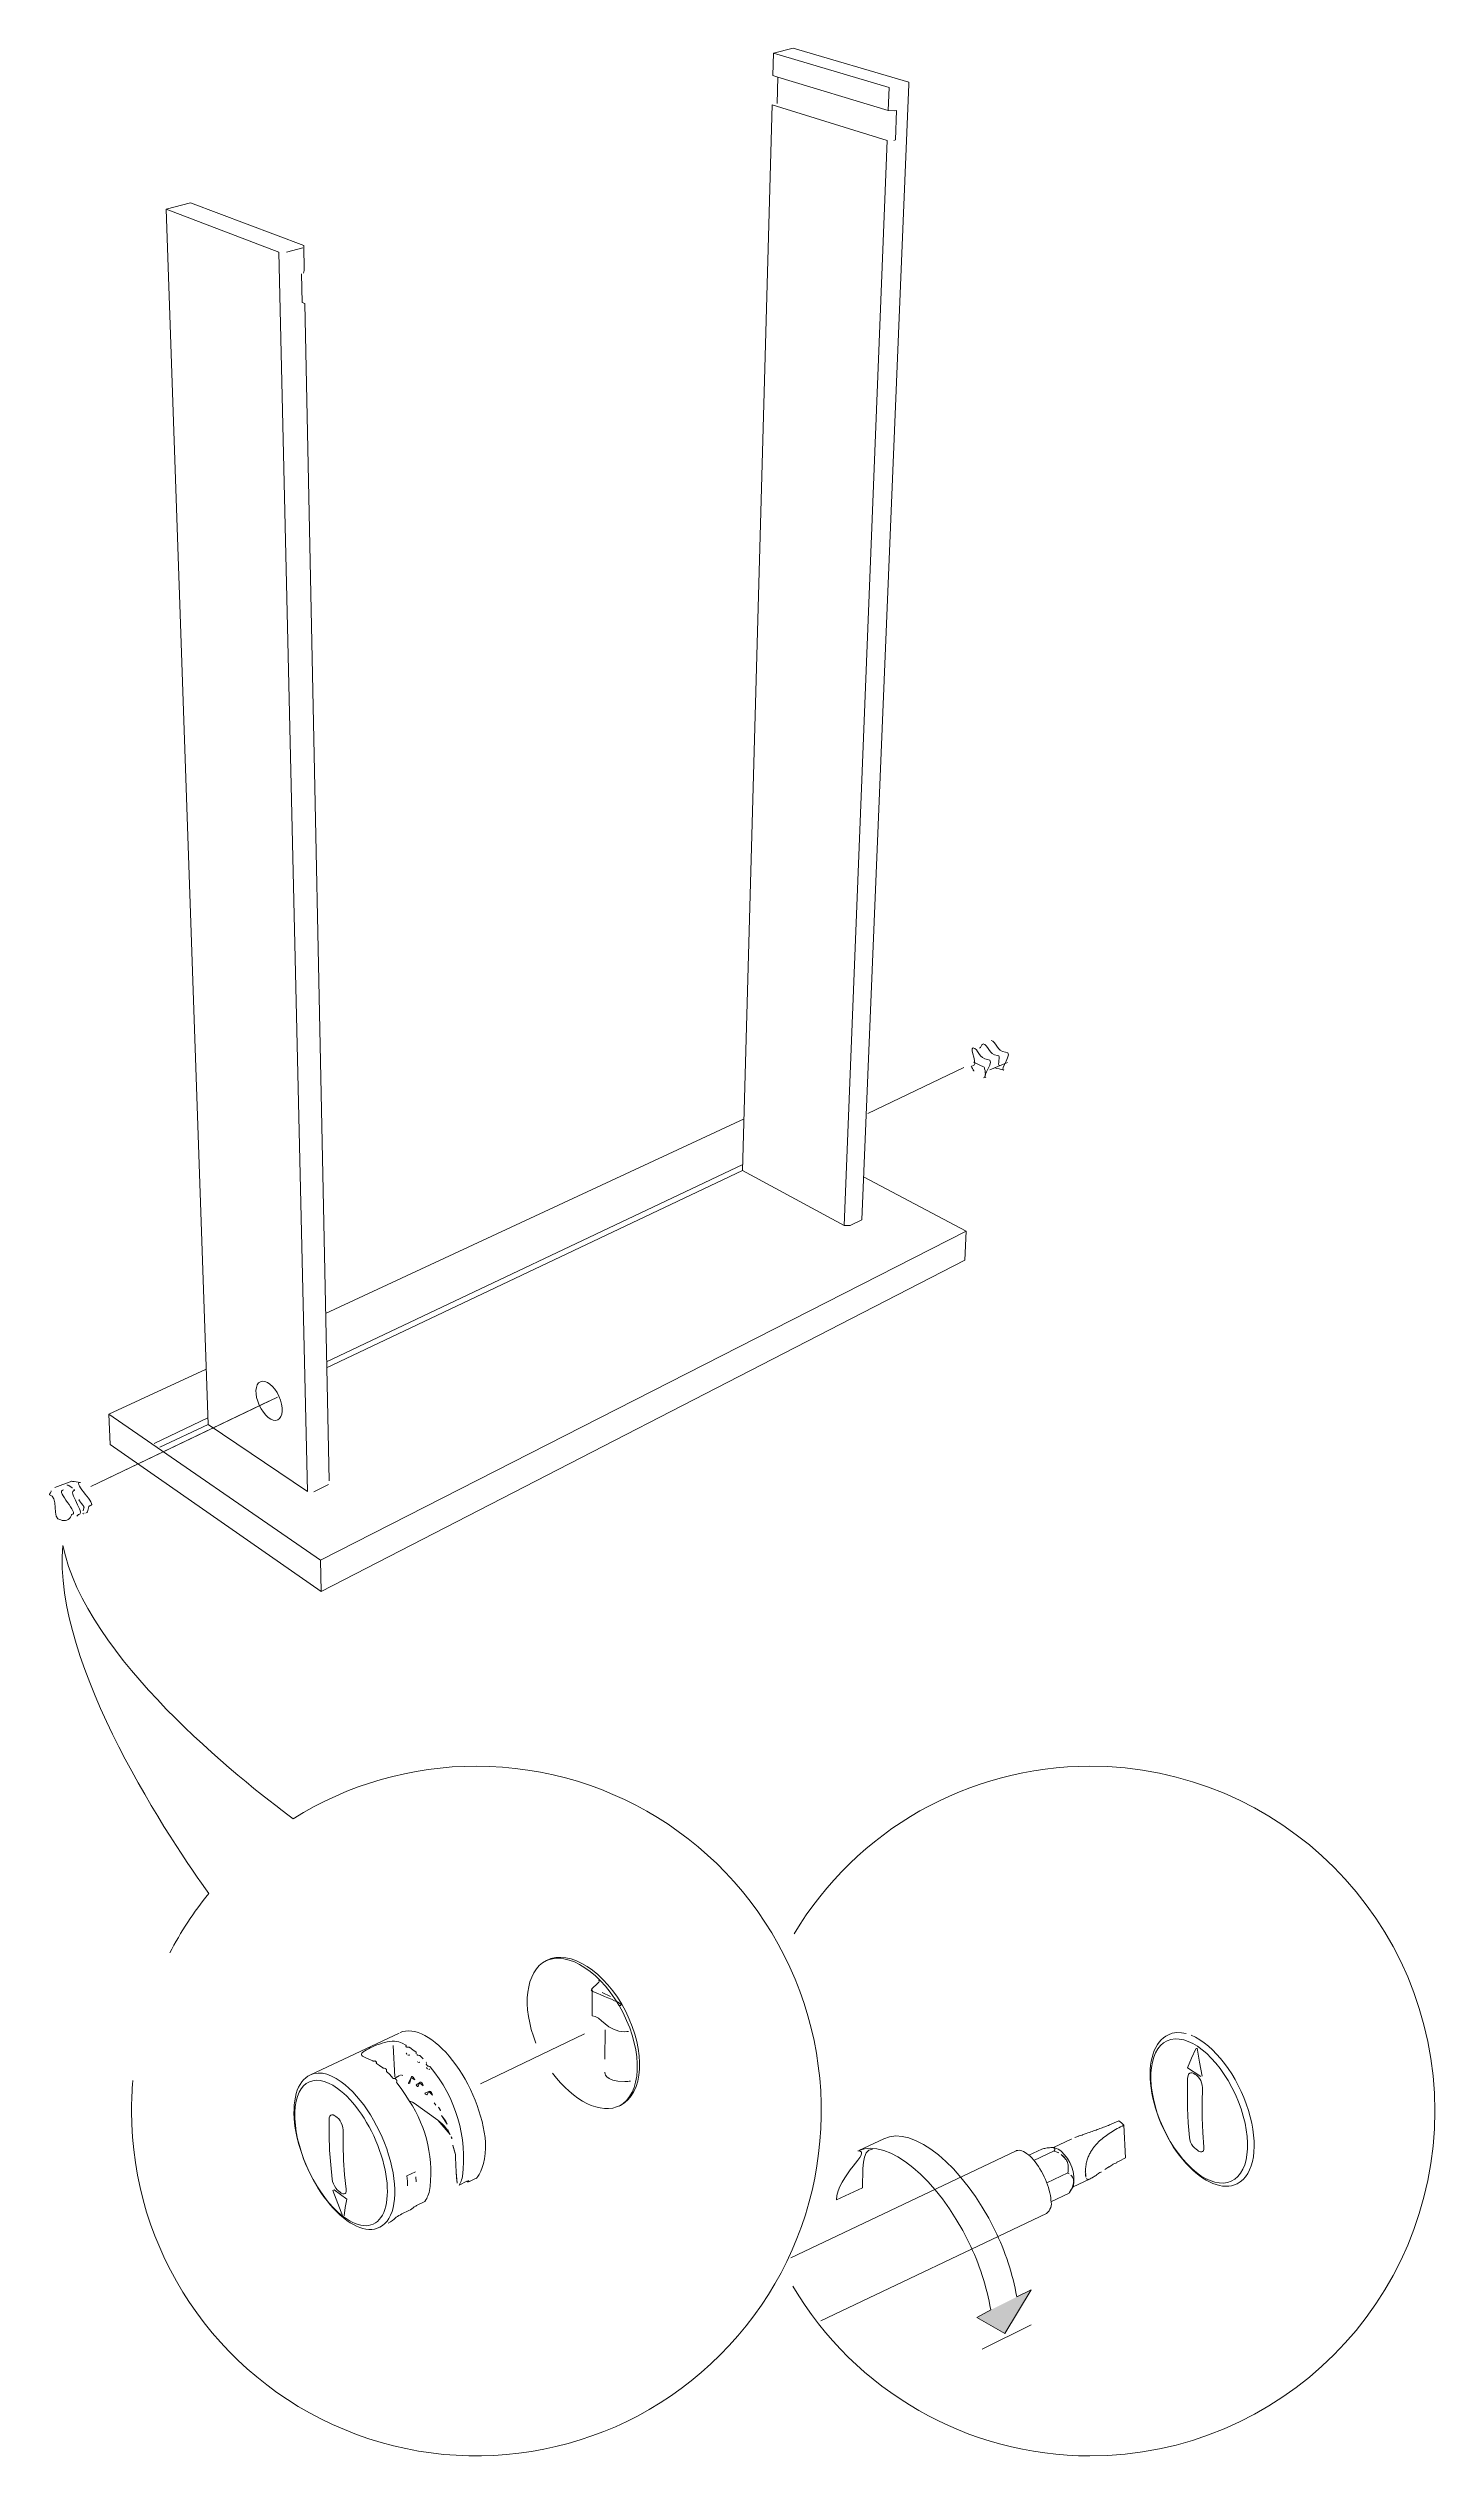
# Model space of a CAD drawing. Header units: metres. Extents: x -30.9 to 24.7, y -10.3 to 6.8.
# Drawn here: x -12.959 to -11.426, y -7.591 to -4.93 of the extents above; entities that cross this region are included whole.
import ezdxf

# ---------------------------------------------------------------- set-up
doc = ezdxf.new("R2010")
doc.units = ezdxf.units.M
doc.header["$MEASUREMENT"] = 0
doc.layers.add('PDF_Working_Num_Penna__255_Num_Penna__255', color=255, linetype='Continuous', lineweight=18)
doc.layers.add('PDF_Working_Num_Penna__7_Num_Penna__7', color=7, linetype='Continuous', lineweight=18)
doc.styles.add('GENERATED_STYLE_1', font='')
doc.styles.get('GENERATED_STYLE_1').set_extended_font_data('Arial')

msp = doc.modelspace()

# ---------------------------------------------------------------- hatches: boundary and pattern name
at = {"layer": 'PDF_Working_Num_Penna__7_Num_Penna__7', "linetype": 'Continuous', "lineweight": 18}
msp.add_hatch(color=7, dxfattribs=at).paths.add_polyline_path([(-11.9168, -7.4298), (-11.9321, -7.4381), (-11.9013, -7.4561), (-11.8721, -7.4077)])

# ---------------------------------------------------------------- linework, layer by layer
at = {"layer": 'PDF_Working_Num_Penna__255_Num_Penna__255', "color": 255, "linetype": 'Continuous', "lineweight": 18, "flags": 128}
msp.add_lwpolyline([(-12.7146, -6.4253), (-12.9113, -6.5197)], dxfattribs=at)
at = {"layer": 'PDF_Working_Num_Penna__7_Num_Penna__7', "color": 7, "linetype": 'Continuous', "lineweight": 18, "flags": 128}
for points in [[(-12.1576, -4.9601), (-12.1569, -4.9354)], [(-12.1569, -4.9353), (-12.1352, -4.9298)], [(-12.0227, -4.999), (-12.0301, -4.9986), (-12.0291, -4.9733), (-12.1569, -4.9353)], [(-12.1352, -4.9298), (-12.0074, -4.9674), (-12.0072, -4.9695)], [(-12.153, -4.9908), (-12.1522, -4.9618), (-12.1576, -4.9601)], [(-12.0301, -4.9986), (-12.1522, -4.9618)], [(-12.0593, -6.2248), (-12.0072, -4.9695)], [(-12.191, -6.1702), (-12.0788, -6.2311), (-12.0314, -5.0318), (-12.1585, -4.9926)], [(-12.191, -6.1702), (-12.1585, -4.9926)], [(-12.0227, -4.999), (-12.0209, -4.9987), (-12.0222, -5.0311), (-12.024, -5.0317)], [(-12.7819, -6.451), (-12.8283, -5.1077), (-12.8011, -5.1007)], [(-12.7819, -6.451), (-12.6721, -6.5252), (-12.7036, -5.1552), (-12.8283, -5.1077)], [(-12.8011, -5.1007), (-12.6761, -5.1478), (-12.6756, -5.1757)], [(-12.677, -5.1504), (-12.6953, -5.1554)], [(-12.6787, -5.1794), (-12.678, -5.2109)], [(-12.6482, -6.5134), (-12.6748, -5.2121), (-12.678, -5.2109)], [(-11.9466, -6.0566), (-12.0525, -6.1075)], [(-11.9178, -6.059), (-11.8982, -6.051)], [(-12.652, -6.3283), (-12.1895, -6.1132)], [(-12.1908, -6.1637), (-12.6509, -6.3817)], [(-12.6508, -6.3886), (-12.191, -6.1702)], [(-12.0573, -6.1774), (-11.9438, -6.2375)], [(-12.0593, -6.2248), (-12.0722, -6.2312), (-12.0788, -6.2311)], [(-11.9438, -6.2375), (-12.6576, -6.6012)], [(-12.6568, -6.6359), (-11.9455, -6.2694), (-11.9438, -6.2375)], [(-12.8916, -6.4398), (-12.784, -6.3898)], [(-12.7053, -6.4208), (-12.9113, -6.5197)], [(-12.6568, -6.6359), (-12.6576, -6.6012), (-12.8916, -6.4398)], [(-12.89, -6.4733), (-12.8916, -6.4398)], [(-12.7821, -6.4439), (-12.8414, -6.472)], [(-12.8352, -6.4763), (-12.7819, -6.451)], [(-12.6568, -6.6359), (-12.89, -6.4733)], [(-12.9326, -6.5137), (-12.9513, -6.5209)], [(-12.6489, -6.5175), (-12.6648, -6.5254)], [(-12.3574, -7.0762), (-12.3574, -7.1047)], [(-12.5708, -7.1238), (-12.6688, -7.17), (-12.6647, -7.1686), (-12.6602, -7.1681), (-12.6555, -7.1683), (-12.6507, -7.1693), (-12.6454, -7.1713), (-12.6402, -7.174), (-12.6348, -7.1776)], [(-12.3657, -7.1248), (-12.4808, -7.18)], [(-12.3428, -7.1204), (-12.3432, -7.1525)], [(-11.7205, -7.1257), (-11.7161, -7.124), (-11.7113, -7.1233), (-11.7061, -7.1234), (-11.7009, -7.1244)], [(-12.5773, -7.1375), (-12.5755, -7.1723)], [(-11.6994, -7.1622), (-11.6949, -7.1517), (-11.6901, -7.1411)], [(-11.6831, -7.1715), (-11.6861, -7.1559), (-11.6887, -7.1404), (-11.6901, -7.1411)], [(-11.6846, -7.172), (-11.692, -7.1672), (-11.6994, -7.1622)], [(-11.6922, -7.1687), (-11.6941, -7.1678), (-11.6957, -7.1678), (-11.6969, -7.1683), (-11.6981, -7.1694), (-11.6987, -7.171), (-11.6992, -7.1735), (-11.6994, -7.1903), (-11.6993, -7.2069), (-11.6985, -7.2232), (-11.6972, -7.2393)], [(-11.6829, -7.1842), (-11.6832, -7.1813), (-11.6838, -7.1787), (-11.6847, -7.1764), (-11.686, -7.1742), (-11.6876, -7.1721), (-11.6894, -7.1705), (-11.6908, -7.1695), (-11.6922, -7.1687)], [(-11.6871, -7.2543), (-11.6851, -7.2551), (-11.6836, -7.2552), (-11.6826, -7.2548), (-11.6817, -7.2539), (-11.6811, -7.2522), (-11.6811, -7.2499), (-11.6823, -7.2338), (-11.6831, -7.2176), (-11.6832, -7.201), (-11.6829, -7.1842)], [(-12.5596, -7.1987), (-12.5587, -7.199), (-12.556, -7.2001), (-12.5539, -7.2014), (-12.5279, -7.2201)], [(-12.6418, -7.2152), (-12.6435, -7.2143), (-12.6451, -7.2142), (-12.6463, -7.2147), (-12.6473, -7.2157), (-12.648, -7.2174), (-12.6482, -7.2198), (-12.6482, -7.2366), (-12.6475, -7.2531), (-12.6463, -7.2695), (-12.6447, -7.2853)], [(-12.6327, -7.231), (-12.633, -7.2282), (-12.6337, -7.2255), (-12.6346, -7.2231), (-12.6358, -7.2209), (-12.6374, -7.2188), (-12.6391, -7.2171), (-12.6405, -7.2162), (-12.6418, -7.2152)], [(-12.6347, -7.3007), (-12.6328, -7.3016), (-12.6315, -7.3017), (-12.6305, -7.3013), (-12.6296, -7.3004), (-12.6293, -7.2988), (-12.6293, -7.2965), (-12.6309, -7.2807), (-12.632, -7.2643), (-12.6327, -7.2478), (-12.6327, -7.231)], [(-12.5085, -7.258), (-12.5085, -7.2597), (-12.5084, -7.2614), (-12.5076, -7.2775)], [(-12.4752, -7.2449), (-12.4752, -7.2511), (-12.4756, -7.2571), (-12.4763, -7.2627), (-12.4774, -7.268), (-12.4788, -7.2724), (-12.4803, -7.2765), (-12.4824, -7.2802), (-12.4846, -7.2835)], [(-11.8887, -7.2541), (-12.1378, -7.3723)], [(-12.0348, -7.2406), (-12.0627, -7.2537)], [(-11.8467, -7.2541), (-11.869, -7.2647)], [(-11.6972, -7.2393), (-11.6968, -7.2419), (-11.6959, -7.2444), (-11.6948, -7.2467), (-11.6934, -7.2488), (-11.6917, -7.2508), (-11.6898, -7.2523), (-11.6884, -7.2533), (-11.6871, -7.2543)], [(-12.6447, -7.2853), (-12.6442, -7.288), (-12.6433, -7.2905), (-12.6421, -7.2928), (-12.6407, -7.2951), (-12.6391, -7.297), (-12.6373, -7.2987), (-12.6359, -7.2996), (-12.6347, -7.3007)], [(-12.5526, -7.2774), (-12.562, -7.2818), (-12.5616, -7.2874), (-12.5614, -7.2926)], [(-12.6284, -7.3076), (-12.6355, -7.3024), (-12.6426, -7.2972), (-12.6441, -7.298)], [(-12.633, -7.3265), (-12.6386, -7.3124), (-12.6441, -7.298)], [(-12.6284, -7.3076), (-12.6302, -7.3168), (-12.6315, -7.3259)], [(-12.5599, -7.32), (-12.5582, -7.3191), (-12.5567, -7.318), (-12.5553, -7.317), (-12.5539, -7.316), (-12.5524, -7.3151), (-12.5516, -7.3145), (-12.5507, -7.3141), (-12.5421, -7.3099)], [(-12.0874, -7.3083), (-12.0585, -7.2948)], [(-11.8302, -7.3008), (-11.8502, -7.3102)], [(-12.5599, -7.32), (-12.5678, -7.3238), (-12.5693, -7.3246), (-12.571, -7.3255), (-12.5725, -7.3265), (-12.5739, -7.3275), (-12.5751, -7.3285), (-12.5762, -7.3294), (-12.5779, -7.3309), (-12.5802, -7.3325), (-12.5827, -7.334)], [(-11.8721, -7.4462), (-11.9264, -7.4731)]]:
    msp.add_lwpolyline(points, dxfattribs=at)
for points in [[(-12.6755, -5.1757), (-12.6764, -5.1786)], [(-11.924, -6.0563), (-11.9357, -6.0507)], [(-12.9251, -6.5505), (-12.9268, -6.5525)], [(-12.3463, -7.0789), (-12.3369, -7.0833)], [(-12.5628, -7.1461), (-12.5626, -7.1462), (-12.5626, -7.1466), (-12.5625, -7.1468), (-12.5624, -7.1469), (-12.5621, -7.1471)], [(-12.5609, -7.1482), (-12.5611, -7.1479)], [(-12.5603, -7.1483), (-12.5597, -7.1483), (-12.5594, -7.148)], [(-12.552, -7.1466), (-12.552, -7.1469)], [(-12.55, -7.1483), (-12.5503, -7.1483), (-12.5506, -7.1482), (-12.5507, -7.148), (-12.5513, -7.1476)], [(-12.5503, -7.1555), (-12.5502, -7.1556)], [(-12.5477, -7.1488), (-12.548, -7.1487), (-12.5481, -7.1486), (-12.5484, -7.1486), (-12.5494, -7.1485)], [(-12.5492, -7.1562), (-12.5487, -7.1564), (-12.5483, -7.1559)], [(-12.5477, -7.1488), (-12.5443, -7.1523)], [(-12.5408, -7.156), (-12.5406, -7.1562), (-12.5406, -7.1564)], [(-12.5405, -7.1588), (-12.5406, -7.1587), (-12.5408, -7.1584), (-12.5408, -7.1581), (-12.5406, -7.1574)], [(-12.5758, -7.1742), (-12.5746, -7.1732), (-12.5735, -7.1725), (-12.5723, -7.1718), (-12.5714, -7.1713), (-12.5704, -7.1708)], [(-12.5693, -7.1705), (-12.5687, -7.1703)], [(-12.568, -7.1702), (-12.5673, -7.1703), (-12.5665, -7.1707)], [(-12.5575, -7.1728), (-12.5589, -7.1789), (-12.5592, -7.1793), (-12.5598, -7.1794), (-12.5603, -7.1792)], [(-12.5575, -7.1728), (-12.557, -7.172), (-12.5562, -7.1718), (-12.555, -7.1727), (-12.5541, -7.174), (-12.5534, -7.1757)], [(-12.5481, -7.1787), (-12.5495, -7.1824), (-12.5498, -7.1828), (-12.5505, -7.1828), (-12.5512, -7.1822), (-12.5517, -7.1812)], [(-12.5481, -7.1787), (-12.5476, -7.178), (-12.5466, -7.1782), (-12.5455, -7.179), (-12.5445, -7.1806), (-12.544, -7.1822)], [(-12.5406, -7.1619), (-12.5405, -7.1621)], [(-12.5393, -7.1635), (-12.54, -7.1629), (-12.5402, -7.1627)], [(-12.5389, -7.1604), (-12.5391, -7.1602), (-12.5394, -7.1601), (-12.5396, -7.1599), (-12.5401, -7.1592)], [(-12.538, -7.1641), (-12.5376, -7.1642), (-12.5372, -7.1639)], [(-12.5378, -7.1886), (-12.5397, -7.1918), (-12.5402, -7.1922), (-12.5408, -7.1919), (-12.5415, -7.1913), (-12.5421, -7.1904)], [(-12.5378, -7.1886), (-12.5371, -7.1881), (-12.5361, -7.1884), (-12.535, -7.1895), (-12.5342, -7.1909), (-12.5337, -7.1926)], [(-12.5303, -7.2034), (-12.5312, -7.2022), (-12.5319, -7.2009)], [(-12.525, -7.2098), (-12.5254, -7.2083), (-12.5263, -7.2068), (-12.5271, -7.2059)], [(-12.5279, -7.2201), (-12.5256, -7.2221), (-12.5231, -7.2243), (-12.5207, -7.2269), (-12.5184, -7.2297), (-12.5162, -7.2327), (-12.5142, -7.2359)], [(-12.5177, -7.2246), (-12.5182, -7.2227), (-12.5192, -7.2212), (-12.5229, -7.2163), (-12.5238, -7.2148)], [(-12.5164, -7.2315), (-12.5169, -7.2304)], [(-12.5123, -7.2407), (-12.5126, -7.2396), (-12.513, -7.2385)], [(-12.5085, -7.258), (-12.5087, -7.2575), (-12.5088, -7.2568), (-12.5113, -7.2481), (-12.5114, -7.2476)], [(-12.552, -7.2881), (-12.5521, -7.2828)], [(-12.5076, -7.2775), (-12.5072, -7.2835), (-12.5066, -7.2896)], [(-12.4959, -7.2879), (-12.4958, -7.2876), (-12.495, -7.2874), (-12.4943, -7.2872), (-12.4939, -7.2872), (-12.4936, -7.2874), (-12.4935, -7.2876)], [(-12.4855, -7.2844), (-12.4929, -7.2878)], [(-12.4857, -7.2845), (-12.4855, -7.2844), (-12.4853, -7.2842), (-12.4852, -7.284), (-12.4849, -7.2839), (-12.4848, -7.2838)], [(-12.4857, -7.2845), (-12.4855, -7.2844)]]:
    msp.add_lwpolyline(points, close=True, dxfattribs=at)
for points in [[(-12.9419, -6.5238), (-12.9425, -6.5234, 0.414216)], [(-12.9193, -6.5432), (-12.9198, -6.5467, 0.003159)], [(-11.8196, -7.2378, 0.009176), (-11.8237, -7.2394, 0.026872)], [(-11.8344, -7.2624, 0.036428), (-11.8362, -7.2604, 0.033712), (-11.839, -7.2581, 0.027148)], [(-11.8264, -7.283, 0.060852), (-11.8281, -7.281, 0.056314)], [(-11.812, -7.2794, 0.012155), (-11.8119, -7.2816, 0.011782), (-11.8116, -7.2832, 0.043538)], [(-11.782, -7.2692, 0.007593), (-11.7864, -7.2719, 0.003219), (-11.7907, -7.2745, 0.003824)]]:
    msp.add_lwpolyline(points, format="xyb", close=True, dxfattribs=at)
for points in [[(-12.865, -7.1764, 0.021843), (-12.8665, -7.21, 2.414284), (-12.4853, -6.8288, 0.141568), (-12.6877, -6.887)], [(-12.1355, -7.4036, 0.265688), (-11.8071, -7.5912, 0.414211), (-11.426, -7.21, 0.414211), (-11.8071, -6.8288, 0.263906), (-12.1342, -7.0142)], [(-12.5421, -7.3099), (-12.5411, -7.3083), (-12.5402, -7.3067), (-12.5396, -7.3054), (-12.5389, -7.3039), (-12.5381, -7.302), (-12.5374, -7.3001, 0.188403), (-12.5596, -7.1987), (-12.5639, -7.1916), (-12.5685, -7.185), (-12.5732, -7.1787), (-12.5733, -7.1785), (-12.5735, -7.1784), (-12.5735, -7.178), (-12.5733, -7.1772), (-12.5732, -7.1767), (-12.5732, -7.1764), (-12.5733, -7.1762), (-12.5733, -7.176), (-12.5735, -7.1759), (-12.5739, -7.1753), (-12.5744, -7.1749), (-12.5746, -7.1746), (-12.5748, -7.1745), (-12.575, -7.1743), (-12.5752, -7.1743), (-12.5759, -7.1742), (-12.5768, -7.1739), (-12.5772, -7.1739), (-12.5774, -7.1738), (-12.5776, -7.1735), (-12.5811, -7.1698), (-12.5845, -7.1663), (-12.5847, -7.1661), (-12.5848, -7.1659), (-12.5847, -7.1651), (-12.5845, -7.1646), (-12.5845, -7.1643), (-12.5847, -7.1642), (-12.5848, -7.1641), (-12.5852, -7.1636), (-12.5856, -7.1633), (-12.5858, -7.1631), (-12.5861, -7.1629), (-12.5863, -7.1629), (-12.5873, -7.1628), (-12.588, -7.1628), (-12.5883, -7.1627), (-12.5885, -7.1627), (-12.5887, -7.1626), (-12.5888, -7.1624), (-12.5923, -7.1598), (-12.5956, -7.1573), (-12.5957, -7.1572), (-12.5959, -7.157), (-12.5959, -7.1567), (-12.5957, -7.1564), (-12.5956, -7.1559), (-12.5956, -7.1556), (-12.5957, -7.1555), (-12.5963, -7.1552), (-12.5967, -7.1549), (-12.5968, -7.1548), (-12.5971, -7.1548), (-12.5974, -7.1547), (-12.5984, -7.1548), (-12.5991, -7.1548), (-12.5993, -7.1548), (-12.5996, -7.1547), (-12.5999, -7.1547), (-12.604, -7.1525), (-12.6081, -7.1508), (-12.6097, -7.1501), (-12.611, -7.1494), (-12.6119, -7.1486), (-12.6122, -7.1478), (-12.6122, -7.1469), (-12.6118, -7.1461), (-12.6111, -7.1453), (-12.6098, -7.1443), (-12.6085, -7.1433), (-12.6068, -7.1424), (-12.6047, -7.1413), (-12.6026, -7.1401), (-12.6003, -7.1392), (-12.5978, -7.1381), (-12.5952, -7.1369), (-12.5924, -7.136), (-12.5895, -7.135), (-12.5868, -7.1342), (-12.584, -7.1335), (-12.5813, -7.1331), (-12.5784, -7.1327), (-12.5757, -7.1327), (-12.5733, -7.133), (-12.5712, -7.1334), (-12.5672, -7.135), (-12.5631, -7.1372), (-12.5629, -7.1374), (-12.5628, -7.1375), (-12.5629, -7.1376), (-12.5629, -7.1381), (-12.5631, -7.1385), (-12.5631, -7.1387), (-12.563, -7.1389), (-12.5625, -7.1392), (-12.5621, -7.1394), (-12.5618, -7.1396), (-12.5616, -7.1396), (-12.5613, -7.1396), (-12.5604, -7.1396), (-12.5596, -7.1396), (-12.5594, -7.1397), (-12.5591, -7.1397), (-12.5588, -7.1399), (-12.5555, -7.1424), (-12.552, -7.145), (-12.552, -7.1464)], [(-12.4934, -7.2879), (-12.4941, -7.2882), (-12.495, -7.2881), (-12.4958, -7.2876), (-12.5045, -7.2919), (-12.5037, -7.2904), (-12.503, -7.2889), (-12.5023, -7.2875), (-12.5018, -7.286), (-12.5012, -7.2844), (-12.5007, -7.2825, 0.210069), (-12.5364, -7.1613), (-12.5365, -7.1611), (-12.5368, -7.1609), (-12.5371, -7.1607), (-12.538, -7.1605), (-12.5389, -7.1604)], [(-11.7774, -7.2667, -0.007244), (-11.7677, -7.2617), (-11.7697, -7.2258, 0.007315), (-11.7771, -7.2295, 0.017972), (-11.7841, -7.2337, 0.023777), (-11.7905, -7.2382, 0.025659), (-11.7965, -7.2431, 0.012904), (-11.7993, -7.2459, 0.016848), (-11.8019, -7.2489, 0.02297), (-11.8043, -7.252, 0.023125), (-11.8064, -7.2554, 0.024753), (-11.8085, -7.2595, 0.030182), (-11.8101, -7.2639, 0.028436), (-11.8109, -7.2667, 0.016129), (-11.8114, -7.2696, 0.015659), (-11.8118, -7.2722, 0.010194), (-11.812, -7.2748, 0.014064), (-11.8121, -7.2773)], [(-11.8075, -7.2336, 0.005989), (-11.8018, -7.2315, 0.003118), (-11.7963, -7.2295, 0.002819), (-11.7908, -7.2275, 0.005678), (-11.7855, -7.2253, 0.008732), (-11.7753, -7.2207, -0.070903), (-11.7697, -7.2258)], [(-12.1045, -7.4421), (-11.8552, -7.3233, 0.296934), (-11.8502, -7.3087), (-11.8505, -7.3061), (-11.8509, -7.3033), (-11.8514, -7.3006), (-11.8521, -7.2977), (-11.853, -7.2947), (-11.854, -7.2917), (-11.8551, -7.2886), (-11.8563, -7.2856), (-11.8577, -7.2826), (-11.8592, -7.2796), (-11.8607, -7.2767), (-11.8624, -7.2739), (-11.8641, -7.2712), (-11.8659, -7.2686), (-11.8678, -7.2662), (-11.8696, -7.264), (-11.8715, -7.2619), (-11.8734, -7.26), (-11.8752, -7.2584), (-11.8771, -7.2569), (-11.8789, -7.2557), (-11.8806, -7.2548), (-11.8823, -7.254), (-11.884, -7.2536), (-11.8855, -7.2534), (-11.8869, -7.2535), (-11.8882, -7.2538), (-11.8887, -7.2541)], [(-11.8279, -7.2412), (-11.8474, -7.2505, 0.047037), (-11.8488, -7.2504, 0.031867), (-11.8505, -7.2504, 0.026984), (-11.8531, -7.2507, 0.019254), (-11.856, -7.2511, 0.002904), (-11.8605, -7.2521), (-11.8747, -7.2588)], [(-11.8329, -7.2647, -0.04469), (-11.832, -7.267, -0.036365), (-11.8313, -7.2695, -0.039532), (-11.8311, -7.2725, -0.034035), (-11.8312, -7.2756, -0.015124), (-11.8316, -7.2785), (-11.8547, -7.2895)], [(-11.8253, -7.2885, -0.037411), (-11.8256, -7.2907, -0.033639), (-11.8266, -7.2937, -0.029528), (-11.828, -7.2967, -0.015964), (-11.8301, -7.3006), (-11.8255, -7.2929, 0.267556), (-11.8391, -7.2545, 0.147783), (-11.846, -7.2507), (-11.8481, -7.2504)], [(-11.8263, -7.2942), (-11.8068, -7.2849, 0.017362), (-11.8046, -7.2837)], [(-11.941, -7.3552, -0.071075), (-11.9168, -7.4298), (-11.9321, -7.4381), (-11.9013, -7.4561), (-11.8721, -7.4077), (-11.8881, -7.4153, 0.070021), (-11.9122, -7.3418)]]:
    msp.add_lwpolyline(points, format="xyb", dxfattribs=at)
at = {"layer": 'PDF_Working_Num_Penna__7_Num_Penna__7', "color": 7, "linetype": 'Continuous', "lineweight": 18}
for centre, radius, start, end in [((-11.9089, -6.0427), 0.0319, 202.898, 213.5466), ((-12.9412, -6.5487), 0.0087, 246.5946, 336.5324), ((-12.9196, -6.5493), 0.000496, 188.3863, 203.5045), ((-12.485, -7.2106), 0.3818, 140.8739, 152.6639), ((-12.3211, -7.0505), 0.0718, 269.9692, 273.1365), ((-12.3208, -7.1158), 0.0615, 269.7428, 275.4825), ((-11.8553, -7.1179), 0.1249, 288.563, 290.5297), ((-11.8482, -7.2522), 0.00223, 333.8708, 358.917), ((-11.8329, -7.2871), 0.00757, 5.0844, 19.1309), ((-11.8095, -7.2841), 0.00146, 227.2365, 268.5446), ((-11.8117, -7.2742), 0.0118, 286.5108, 295.5906)]:
    msp.add_arc(centre, radius, start, end, dxfattribs=at)
for centre, major_axis, ratio in [((-12.7144, -6.4249), (-0.0096, 0.0211), 0.516213), ((-11.6864, -7.21), (-0.0355, 0.0776), 0.515132)]:
    msp.add_ellipse(centre, major_axis=major_axis, ratio=ratio, dxfattribs=at)
for centre, major_axis, ratio, start_param, end_param in [((-12.5314, -7.2088), (-0.0387, 0.0854), 0.48348, 4.071607, 6.273931), ((-11.683, -7.2083), (-0.0376, 0.0825), 0.529144, 6.279842, 9.445091), ((-11.6832, -7.208), (-0.0382, 0.0827), 0.520675, 3.1551, 5.766958), ((-12.631, -7.2545), (-0.0379, 0.0844), 0.487046, 6.280437, 9.449123), ((-12.6351, -7.2562), (-0.0349, 0.0785), 0.471756, 5.598969, 8.707056), ((-12.6348, -7.2564), (-0.0353, 0.0786), 0.47107, 2.420623, 5.599137), ((-12.6311, -7.2542), (-0.0385, 0.0845), 0.475556, 3.154729, 5.585716)]:
    msp.add_ellipse(centre, major_axis=major_axis, ratio=ratio, start_param=start_param, end_param=end_param, dxfattribs=at)
for points in [[(-11.9382, -6.0551), (-11.9284, -6.0551), (-11.9415, -6.0349), (-11.9361, -6.0349)], [(-11.9361, -6.0349), (-11.9307, -6.0349), (-11.93, -6.0475), (-11.9202, -6.0475)], [(-11.9293, -6.0351), (-11.9271, -6.0351), (-11.9275, -6.0307), (-11.9256, -6.0307)], [(-11.9251, -6.0305), (-11.9197, -6.0305), (-11.919, -6.0431), (-11.9092, -6.0431)], [(-11.9163, -6.0268), (-11.9109, -6.0268), (-11.9102, -6.0394), (-11.9004, -6.0394)], [(-11.9004, -6.0394), (-11.8906, -6.0394), (-11.9079, -6.0596), (-11.9025, -6.0596)], [(-11.9351, -6.0602), (-11.9351, -6.0602), (-11.9373, -6.0594), (-11.936, -6.0594)], [(-11.9202, -6.0475), (-11.9104, -6.0475), (-11.9277, -6.0676), (-11.9223, -6.0676)], [(-11.9248, -6.068), (-11.9205, -6.068), (-11.924, -6.0563), (-11.924, -6.0563)], [(-11.9025, -6.0596), (-11.8995, -6.0596), (-11.9161, -6.0566), (-11.9119, -6.0566)], [(-11.9092, -6.0431), (-11.9049, -6.0431), (-11.9103, -6.0544), (-11.9069, -6.0544)], [(-12.9356, -6.5188), (-12.935, -6.5188), (-12.9382, -6.5179), (-12.9376, -6.5179)], [(-12.9355, -6.5188), (-12.9354, -6.5188), (-12.9356, -6.5188), (-12.9356, -6.5188)], [(-12.9356, -6.5188), (-12.9355, -6.5188), (-12.9356, -6.5188), (-12.9356, -6.5188)], [(-12.9354, -6.5188), (-12.9354, -6.5188), (-12.9355, -6.5188), (-12.9355, -6.5188)], [(-12.9351, -6.5188), (-12.935, -6.5188), (-12.9355, -6.5188), (-12.9354, -6.5188)], [(-12.9233, -6.5154), (-12.9198, -6.5154), (-12.9352, -6.5137), (-12.9326, -6.5137)], [(-12.935, -6.5189), (-12.9349, -6.5189), (-12.9351, -6.5188), (-12.935, -6.5188)], [(-12.935, -6.5188), (-12.935, -6.5188), (-12.9351, -6.5188), (-12.9351, -6.5188)], [(-12.9349, -6.5189), (-12.9349, -6.5189), (-12.935, -6.5189), (-12.935, -6.5189)], [(-12.9329, -6.5205), (-12.9324, -6.5205), (-12.935, -6.5194), (-12.9345, -6.5194)], [(-12.9347, -6.519), (-12.9346, -6.519), (-12.9349, -6.5189), (-12.9349, -6.5189)], [(-12.9346, -6.5191), (-12.9346, -6.5191), (-12.9347, -6.519), (-12.9347, -6.519)], [(-12.9347, -6.519), (-12.9347, -6.519), (-12.9347, -6.519), (-12.9347, -6.519)], [(-12.9346, -6.5191), (-12.9346, -6.5191), (-12.9346, -6.5191), (-12.9346, -6.5191)], [(-12.9346, -6.5193), (-12.9346, -6.5193), (-12.9346, -6.5191), (-12.9346, -6.5191)], [(-12.9345, -6.5194), (-12.9345, -6.5194), (-12.9346, -6.5193), (-12.9346, -6.5193)], [(-12.9346, -6.5193), (-12.9346, -6.5193), (-12.9346, -6.5193), (-12.9346, -6.5193)], [(-12.9346, -6.5193), (-12.9346, -6.5193), (-12.9346, -6.5193), (-12.9346, -6.5193)], [(-12.9122, -6.5407), (-12.903, -6.5407), (-12.9321, -6.5154), (-12.9233, -6.5154)], [(-12.9552, -6.5245), (-12.9538, -6.5245), (-12.9586, -6.529), (-12.9572, -6.529)], [(-12.9572, -6.529), (-12.9464, -6.529), (-12.9555, -6.5567), (-12.9446, -6.5567)], [(-12.9327, -6.5506), (-12.923, -6.5506), (-12.9516, -6.5238), (-12.9419, -6.5238)], [(-12.9251, -6.5505), (-12.9162, -6.5505), (-12.9383, -6.5241), (-12.9294, -6.5241)], [(-12.9328, -6.5206), (-12.9328, -6.5206), (-12.9329, -6.5205), (-12.9329, -6.5205)], [(-12.9329, -6.5205), (-12.9329, -6.5205), (-12.9329, -6.5205), (-12.9329, -6.5205)], [(-12.9327, -6.5206), (-12.9327, -6.5206), (-12.9329, -6.5206), (-12.9328, -6.5206)], [(-12.9324, -6.5207), (-12.9323, -6.5207), (-12.9328, -6.5206), (-12.9327, -6.5206)], [(-12.9323, -6.5207), (-12.9323, -6.5207), (-12.9324, -6.5207), (-12.9324, -6.5207)], [(-12.9322, -6.5208), (-12.9322, -6.5208), (-12.9323, -6.5207), (-12.9323, -6.5207)], [(-12.932, -6.5209), (-12.932, -6.5209), (-12.9323, -6.5208), (-12.9322, -6.5208)], [(-12.932, -6.521), (-12.9319, -6.521), (-12.932, -6.5209), (-12.932, -6.5209)], [(-12.932, -6.5209), (-12.932, -6.5209), (-12.932, -6.5209), (-12.932, -6.5209)], [(-12.932, -6.5211), (-12.9319, -6.5211), (-12.932, -6.521), (-12.932, -6.521)], [(-12.932, -6.5213), (-12.9319, -6.5213), (-12.932, -6.5211), (-12.932, -6.5211)], [(-12.9319, -6.5214), (-12.9319, -6.5214), (-12.932, -6.5213), (-12.932, -6.5213)], [(-12.932, -6.5213), (-12.9319, -6.5213), (-12.932, -6.5213), (-12.932, -6.5213)], [(-12.9303, -6.523), (-12.9302, -6.523), (-12.9304, -6.523), (-12.9303, -6.523)], [(-12.9303, -6.523), (-12.9303, -6.523), (-12.9304, -6.523), (-12.9304, -6.523)], [(-12.9302, -6.5231), (-12.9302, -6.5231), (-12.9303, -6.523), (-12.9303, -6.523)], [(-12.9299, -6.5232), (-12.9298, -6.5232), (-12.9303, -6.5231), (-12.9302, -6.5231)], [(-12.9298, -6.5233), (-12.9297, -6.5233), (-12.9299, -6.5232), (-12.9298, -6.5232)], [(-12.9297, -6.5233), (-12.9296, -6.5233), (-12.9298, -6.5233), (-12.9298, -6.5233)], [(-12.9295, -6.5236), (-12.9294, -6.5236), (-12.9298, -6.5233), (-12.9297, -6.5233)], [(-12.9294, -6.5237), (-12.9294, -6.5237), (-12.9295, -6.5236), (-12.9294, -6.5236)], [(-12.9294, -6.5236), (-12.9294, -6.5236), (-12.9295, -6.5236), (-12.9295, -6.5236)], [(-12.9295, -6.5236), (-12.9295, -6.5236), (-12.9295, -6.5236), (-12.9295, -6.5236)], [(-12.9295, -6.524), (-12.9294, -6.524), (-12.9295, -6.5237), (-12.9294, -6.5237)], [(-12.9294, -6.5241), (-12.9294, -6.5241), (-12.9295, -6.524), (-12.9295, -6.524)], [(-12.9294, -6.5241), (-12.9294, -6.5241), (-12.9295, -6.5241), (-12.9294, -6.5241)], [(-12.9192, -6.543), (-12.9161, -6.543), (-12.9271, -6.5342), (-12.924, -6.5342)], [(-12.9193, -6.5432), (-12.9191, -6.5432), (-12.9193, -6.5425), (-12.9192, -6.5425)], [(-12.9192, -6.5425), (-12.9191, -6.5425), (-12.9192, -6.5422), (-12.9192, -6.5422)], [(-12.9162, -6.5488), (-12.914, -6.5488), (-12.9153, -6.5407), (-12.9122, -6.5407)], [(-12.9332, -6.5521), (-12.9328, -6.5521), (-12.9331, -6.5506), (-12.9327, -6.5506)], [(-12.9201, -6.5493), (-12.92, -6.5493), (-12.9201, -6.5494), (-12.9201, -6.5494)], [(-12.92, -6.5495), (-12.92, -6.5495), (-12.92, -6.5497), (-12.92, -6.5497)], [(-12.92, -6.5497), (-12.9199, -6.5497), (-12.9199, -6.5497), (-12.9199, -6.5497)], [(-12.9199, -6.5497), (-12.9199, -6.5497), (-12.9198, -6.5498), (-12.9198, -6.5498)], [(-12.9198, -6.5498), (-12.9198, -6.5498), (-12.9197, -6.5498), (-12.9197, -6.5498)], [(-12.9197, -6.5498), (-12.9197, -6.5498), (-12.9197, -6.5498), (-12.9196, -6.5498)], [(-12.9196, -6.5498), (-12.9196, -6.5498), (-12.9196, -6.5498), (-12.9196, -6.5498)], [(-12.9181, -6.5492), (-12.9179, -6.5492), (-12.9177, -6.5493), (-12.9176, -6.5493)], [(-12.9162, -6.5488), (-12.9162, -6.5488), (-12.9162, -6.5487), (-12.9161, -6.5487)], [(-12.9161, -6.5487), (-12.9161, -6.5487), (-12.9161, -6.5487), (-12.9161, -6.5487)], [(-12.9423, -6.5848), (-12.9552, -6.7167), (-12.8183, -6.9179), (-12.7811, -6.9697)], [(-12.6877, -6.887), (-12.747, -6.8432), (-12.9177, -6.7079), (-12.9423, -6.5848)], [(-12.4195, -7.1349), (-12.4356, -7.0947), (-12.4312, -7.0555), (-12.4079, -7.0436)], [(-12.4093, -7.0444), (-12.3843, -7.0317), (-12.3457, -7.0572), (-12.3232, -7.1015)], [(-12.4079, -7.0436), (-12.382, -7.0305), (-12.3428, -7.0557), (-12.3203, -7.1)], [(-12.3284, -7.0935), (-12.3118, -7.0935), (-12.3659, -7.0762), (-12.3574, -7.0762)], [(-12.3504, -7.0658), (-12.3451, -7.0658), (-12.3613, -7.0762), (-12.3574, -7.0762)], [(-12.3574, -7.1047), (-12.3477, -7.1047), (-12.3411, -7.1224), (-12.3211, -7.1224)], [(-12.3232, -7.1015), (-12.3006, -7.1457), (-12.3026, -7.1918), (-12.3276, -7.2045)], [(-12.3203, -7.1), (-12.2977, -7.1442), (-12.3004, -7.1907), (-12.3262, -7.2038)], [(-12.3262, -7.2038), (-12.3477, -7.2147), (-12.3784, -7.199), (-12.4012, -7.168)], [(-12.3433, -7.1672), (-12.3433, -7.1672), (-12.3446, -7.1773), (-12.3211, -7.1773)], [(-11.9122, -7.3418), (-11.9471, -7.2697), (-12.0031, -7.2253), (-12.0348, -7.2406)], [(-11.9122, -7.3418), (-11.9471, -7.2697), (-12.0031, -7.2253), (-12.0348, -7.2406)], [(-11.8155, -7.2363), (-11.8141, -7.2363), (-11.8211, -7.2378), (-11.8196, -7.2378)], [(-11.8075, -7.2336), (-11.806, -7.2336), (-11.8129, -7.2349), (-11.8115, -7.2349)], [(-12.0636, -7.2541), (-12.0469, -7.2541), (-12.0867, -7.2814), (-12.0874, -7.3083)], [(-12.0627, -7.2537), (-12.0309, -7.2395), (-11.9756, -7.2838), (-11.941, -7.3552)], [(-12.0627, -7.2537), (-12.0309, -7.2395), (-11.9756, -7.2838), (-11.941, -7.3552)], [(-12.0585, -7.2948), (-12.0581, -7.2769), (-12.0597, -7.252), (-12.0475, -7.252)], [(-11.842, -7.2563), (-11.8403, -7.2563), (-11.8485, -7.2541), (-11.8467, -7.2541)], [(-11.8466, -7.2509), (-11.8463, -7.2509), (-11.8478, -7.2505), (-11.8475, -7.2505)], [(-11.8461, -7.2515), (-11.8459, -7.2515), (-11.8468, -7.2509), (-11.8466, -7.2509)], [(-11.8467, -7.2541), (-11.8463, -7.2541), (-11.8466, -7.2531), (-11.8462, -7.2531)], [(-11.846, -7.2522), (-11.8457, -7.2522), (-11.8463, -7.2515), (-11.8461, -7.2515)], [(-11.8329, -7.2647), (-11.832, -7.2647), (-11.8353, -7.2624), (-11.8344, -7.2624)], [(-11.8275, -7.2411), (-11.8273, -7.2411), (-11.828, -7.2412), (-11.8279, -7.2412)], [(-11.8301, -7.2794), (-11.8296, -7.2794), (-11.8321, -7.2785), (-11.8316, -7.2785)], [(-11.8257, -7.2847), (-11.8251, -7.2847), (-11.827, -7.283), (-11.8264, -7.283)], [(-11.8253, -7.2885), (-11.8246, -7.2885), (-11.826, -7.2865), (-11.8253, -7.2865)], [(-11.812, -7.2794), (-11.8114, -7.2794), (-11.8129, -7.2773), (-11.8121, -7.2773)], [(-11.8105, -7.2852), (-11.8101, -7.2852), (-11.8114, -7.2845), (-11.8111, -7.2845)], [(-11.8083, -7.2855), (-11.8079, -7.2855), (-11.8099, -7.2856), (-11.8095, -7.2856)], [(-11.8024, -7.2823), (-11.8014, -7.2823), (-11.8055, -7.2837), (-11.8046, -7.2837)], [(-11.7999, -7.2807), (-11.7989, -7.2807), (-11.8033, -7.2823), (-11.8024, -7.2823)], [(-11.7974, -7.2789), (-11.7964, -7.2789), (-11.801, -7.2807), (-11.7999, -7.2807)], [(-11.7947, -7.2772), (-11.7936, -7.2772), (-11.7985, -7.2789), (-11.7974, -7.2789)], [(-11.7774, -7.2667), (-11.7756, -7.2667), (-11.7837, -7.2692), (-11.782, -7.2692)]]:
    msp.add_open_spline(points, degree=3, dxfattribs=at)

# ---------------------------------------------------------------- texts
at = {"layer": 'PDF_Working_Num_Penna__7_Num_Penna__7', "color": 7, "linetype": 'Continuous', "lineweight": 18, "insert": (-12.9269, -7.1537), "char_height": 0.0000077, "attachment_point": 7, "style": 'GENERATED_STYLE_1'}
msp.add_mtext('\\A1;{\\pql;\\fArial|b0|i0|c0|p34;2x}', dxfattribs=at)
at = {"layer": 'PDF_Working_Num_Penna__7_Num_Penna__7', "color": 7, "linetype": 'Continuous', "lineweight": 18, "insert": (-12.5944, -7.4147), "char_height": 0.00000321, "attachment_point": 7, "rotation": 24.3499, "style": 'GENERATED_STYLE_1'}
msp.add_mtext('\\A1;{\\pql;\\fArial|b0|i0|c0|p34;119030}', dxfattribs=at)

doc.saveas('drawing.dxf')
